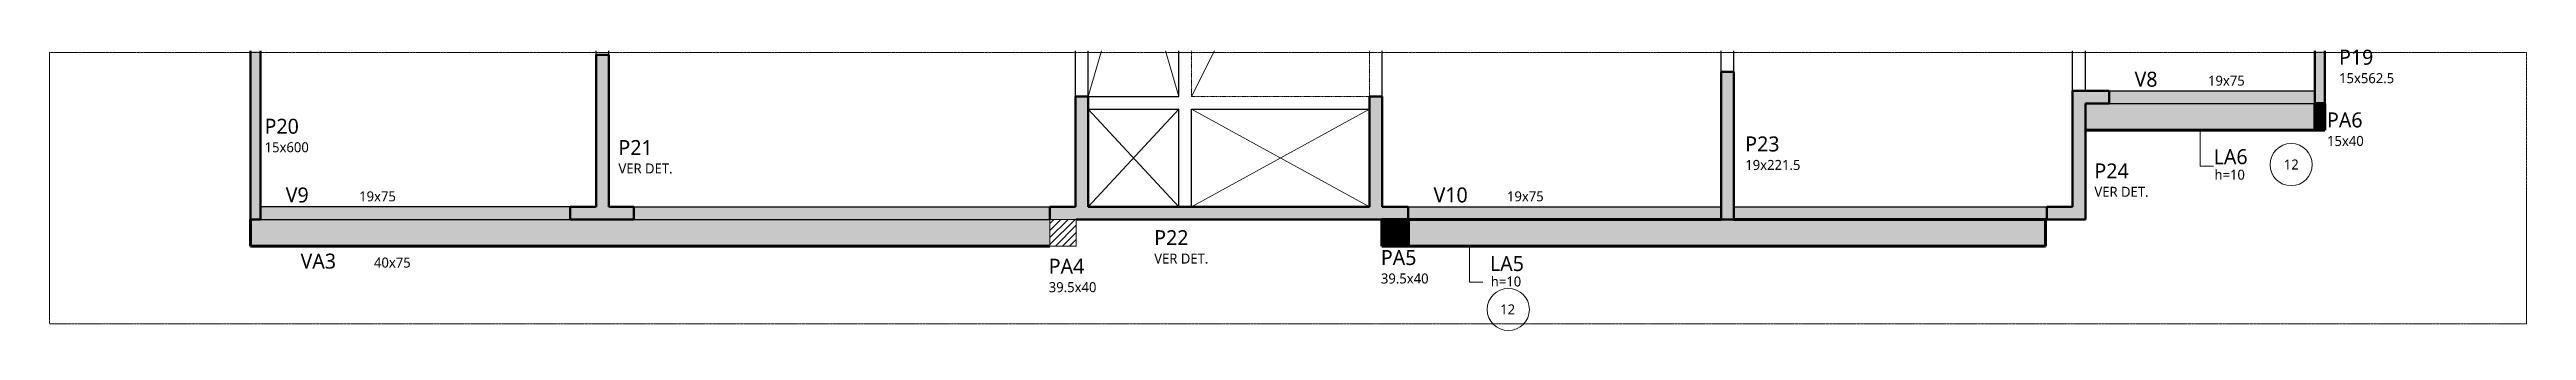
# Model space of a CAD drawing. Header units: centimetres. Extents: x -1981 to 73905, y -3196 to 88043.
# Drawn here: x 20160 to 23870, y -1083 to -661 of the extents above; entities that cross this region are included whole.
import ezdxf

# ---------------------------------------------------------------- set-up
doc = ezdxf.new("R2010")
doc.units = ezdxf.units.CM
doc.linetypes.add('Hidden', pattern=[0.714375, 0.47625, -0.238125])
doc.linetypes.add('Projeção', pattern=[0.396875, 0.238125, -0.15875])
doc.layers.add('A-DETL', color=7, linetype='Continuous', lineweight=18, true_color=0x00a600)
for name, color, linetype, lineweight in [('A-DETL-GENF', 7, 'Continuous', 18), ('A-DETL-THIN', 7, 'Continuous', 25), ('A-FLOR', 7, 'Continuous', 25), ('A-FLOR-IDEN', 7, 'Continuous', 9), ('S-BEAM', 7, 'Continuous', 25), ('S-BEAM-IDEN', 7, 'Continuous', 9), ('S-COLS', 7, 'Continuous', 25), ('S-COLS-IDEN', 7, 'Continuous', 9), ('S-STRS-MBND', 7, 'Projeção', 18)]:
    doc.layers.add(name, color=color, linetype=linetype, lineweight=lineweight)
doc.styles.add('Gadugi', font='gadugi.ttf', dxfattribs={"height": 15})
doc.styles.add('Gadugi_2', font='gadugi.ttf', dxfattribs={"height": 0.2})
doc.styles.add('Gadugi_3', font='gadugi.ttf', dxfattribs={"height": 22.5})

msp = doc.modelspace()

# ---------------------------------------------------------------- texts
at = {"layer": 'A-FLOR-IDEN', "attachment_point": 1}
for s, insert, char_height, width, style in [('LA6', (23401.11, -810.69), 22.5, 63.7342, 'Gadugi_3'), ('h=10', (23402.28, -841.41), 15, 59.5253, 'Gadugi'), ('12', (23506.21, -826.19), 15, 27.6582, 'Gadugi'), ('h=10', (22318.32, -1001.66), 15, 59.5253, 'Gadugi'), ('LA5', (22317.15, -970.95), 22.5, 63.7342, 'Gadugi_3'), ('12', (22332.48, -1043.53), 15, 27.6582, 'Gadugi')]:
    msp.add_mtext(s, dxfattribs=dict(at, insert=insert, char_height=char_height, width=width, style=style))
at = {"layer": 'S-BEAM-IDEN', "attachment_point": 1}
for s, insert, char_height, width, style in [('V8', (23282.67, -694.47), 22.5, 45.0949, 'Gadugi_3'), ('19x75', (23392.62, -700.38), 15, 67.3417, 'Gadugi'), ('V9', (20513.42, -868.04), 22.5, 45.0949, 'Gadugi_3'), ('19x75', (20623.36, -873.94), 15, 67.3417, 'Gadugi'), ('V10', (22232.67, -868.04), 22.5, 66.1392, 'Gadugi_3'), ('19x75', (22342.62, -873.94), 15, 67.3417, 'Gadugi'), ('VA3', (20535.64, -967.33), 22.5, 69.7468, 'Gadugi_3'), ('40x75', (20645.59, -973.23), 15, 67.3417, 'Gadugi')]:
    msp.add_mtext(s, dxfattribs=dict(at, insert=insert, char_height=char_height, width=width, style=style))
at = {"layer": 'S-COLS-IDEN', "attachment_point": 1}
for s, insert, char_height, width, style in [('P19', (23588.94, -661.43), 22.5, 63.7342, 'Gadugi_3'), ('15x562.5', (23588.94, -696.66), 15, 100.4114, 'Gadugi'), ('P20', (20481.78, -765.02), 22.5, 63.7342, 'Gadugi_3'), ('PA6', (23570.89, -755.58), 22.5, 67.3417, 'Gadugi_3'), ('15x600', (20481.78, -800.26), 15, 81.1709, 'Gadugi'), ('P21', (21011.78, -797.02), 22.5, 63.7342, 'Gadugi_3'), ('P23', (22699.54, -791.57), 22.5, 63.7342, 'Gadugi_3'), ('15x40', (23570.89, -790.82), 15, 67.3417, 'Gadugi'), ('19x221.5', (22699.54, -826.81), 15, 100.4114, 'Gadugi'), ('P24', (23222.54, -832.02), 22.5, 63.7342, 'Gadugi_3'), ('P22', (21814.27, -932.15), 22.5, 63.7342, 'Gadugi_3'), ('PA5', (22153.79, -961.93), 22.5, 67.3417, 'Gadugi_3'), ('PA4', (21656.28, -974.92), 22.5, 67.3417, 'Gadugi_3'), ('39.5x40', (22153.79, -997.16), 15, 86.5822, 'Gadugi'), ('39.5x40', (21656.28, -1010.15), 15, 86.5822, 'Gadugi')]:
    msp.add_mtext(s, dxfattribs=dict(at, insert=insert, char_height=char_height, width=width, style=style))

# ---------------------------------------------------------------- blocks, each defined once
blk = doc.blocks.new('PED_TAG_PILAR_R04 - PILAR VER DET_-2523782-DM G 002 - DETALHE SUL PAV 11')
at = {"layer": 'S-COLS-IDEN', "insert": (0.115, -0.633), "char_height": 0.2, "width": 1.37089, "attachment_point": 1, "style": 'Gadugi_2'}
blk.add_mtext('VER DET.', dxfattribs=at)
blk = doc.blocks.new('PED_TAG_LAJE_R03 - TÍTULO_ESPESSURA_REBAIXO _LADO_-2582900-DM G 002 - DETALHE SUL PAV 11')
at = {"layer": 'A-FLOR-IDEN'}
blk.add_circle((1.073, 0), 0.421, dxfattribs=at)
blk = doc.blocks.new('PED_TAG_LAJE_R03 - TÍTULO_ESPESSURA_REBAIXO-2582888-DM G 002 - DETALHE SUL PAV 11')
at = {"layer": 'A-FLOR-IDEN'}
blk.add_circle((-0.108, -0.761), 0.421, dxfattribs=at)

# ---------------------------------------------------------------- hatches: boundary and pattern name
at = {"layer": 'A-DETL-GENF', "true_color": 0x808080}
h = msp.add_hatch(dxfattribs=at)
h.set_pattern_fill('FP_3', color=8, style=0, pattern_type=2)
h.set_pattern_definition([(45, (22219.281, 0), (-5.3033, 5.3033), [])])
h.paths.add_polyline_path([(21697.42, -955.95), (21697.42, -915.95), (21657.92, -915.95), (21657.92, -955.95)], flags=0)
at = {"layer": 'A-FLOR', "true_color": 0xffffcc}
for points in [[(23244.68, -782.38), (23552.42, -782.38), (23552.42, -742.38), (23208.93, -742.38), (23208.93, -782.38)], [(22194.93, -955.95), (23149.43, -955.95), (23149.43, -915.95), (22194.93, -915.95)]]:
    msp.add_hatch(color=7, dxfattribs=at).paths.add_polyline_path(points, flags=0)
at = {"layer": 'S-BEAM', "true_color": 0xffffcc}
for points in [[(23552.43, -742.38), (23552.43, -723.38), (23244.68, -723.38), (23244.68, -742.38)], [(21657.92, -955.95), (21657.92, -915.95), (20460.42, -915.95), (20460.42, -955.95), (21657.69, -955.95)], [(20939.67, -915.95), (20939.67, -896.95), (20475.42, -896.95), (20475.42, -915.95)], [(21657.69, -915.95), (21657.69, -896.95), (21034.67, -896.95), (21034.67, -915.95)], [(22194.68, -915.95), (22663.43, -915.95), (22663.43, -896.95), (22194.68, -896.95)], [(23151.18, -915.95), (23151.18, -896.95), (22682.43, -896.95), (22682.43, -915.95)]]:
    msp.add_hatch(color=7, dxfattribs=at).paths.add_polyline_path(points, flags=0)
at = {"layer": 'S-COLS', "true_color": 0x808080}
for points in [[(20475.42, -915.95), (20475.42, -663.27), (20460.42, -663.27), (20460.42, -915.95)], [(23567.43, -742.38), (23567.43, -663.27), (23552.43, -663.27), (23552.43, -742.38)], [(20939.67, -915.95), (21034.67, -915.95), (21034.67, -896.95), (20997.42, -896.95), (20997.42, -669.38), (20978.42, -669.38), (20978.42, -896.95), (20939.67, -896.95)], [(22682.43, -915.95), (22682.43, -694.48), (22663.43, -694.48), (22663.43, -915.95)], [(21657.92, -915.95), (22194.68, -915.95), (22194.68, -896.95), (22155.93, -896.95), (22155.93, -731.83), (22136.93, -731.83), (22136.93, -896.95), (21715.42, -896.95), (21715.42, -731.83), (21696.42, -731.83), (21696.42, -896.95), (21657.69, -896.95), (21657.69, -915.95)], [(23208.93, -915.95), (23208.93, -742.38), (23244.68, -742.38), (23244.68, -723.38), (23189.93, -723.38), (23189.93, -896.95), (23151.18, -896.95), (23151.18, -915.95)], [(23567.43, -782.38), (23567.43, -742.38), (23552.43, -742.38), (23552.43, -782.38)], [(22194.93, -955.95), (22194.93, -915.95), (22155.43, -915.95), (22155.43, -955.95)]]:
    msp.add_hatch(color=8, dxfattribs=at).paths.add_polyline_path(points, flags=0)

# ---------------------------------------------------------------- linework, layer by layer
at = {"layer": 'A-DETL', "color": 7, "linetype": 'Hidden'}
for p, q in [((20159.64, -665.44), (20159.64, -1072.44)), ((23869.64, -665.44), (20159.64, -665.44)), ((23869.64, -1072.44), (23869.64, -665.44)), ((20159.64, -1072.44), (23869.64, -1072.44))]:
    msp.add_line(p, q, dxfattribs=at)
at = {"layer": 'A-DETL', "color": 7}
for p, q in [((21735.36, -663.27), (21715.42, -731.83)), ((21850.94, -731.83), (21831, -663.27)), ((21869.94, -731.83), (21904.42, -663.27)), ((21850.94, -750.83), (21715.42, -896.95)), ((21715.42, -750.83), (21850.94, -896.95)), ((21869.94, -750.83), (22136.93, -896.95)), ((22136.93, -750.83), (21869.94, -896.95)), ((23380.67, -782.38), (23380.67, -836.38)), ((23380.67, -836.38), (23400.67, -836.38)), ((21697.42, -915.95), (21657.92, -915.95)), ((21657.92, -915.95), (21657.92, -955.95)), ((21697.42, -955.95), (21697.42, -915.95)), ((21657.92, -955.95), (21697.42, -955.95)), ((22286.44, -955.95), (22286.44, -1009.95)), ((22286.44, -1009.95), (22306.44, -1009.95))]:
    msp.add_line(p, q, dxfattribs=at)
at = {"layer": 'A-DETL-THIN', "color": 190, "lineweight": 70, "true_color": 0x8000ff}
for p, q in [((22194.93, -915.95), (22663.43, -915.95)), ((22682.43, -915.95), (23151.18, -915.95))]:
    msp.add_line(p, q, dxfattribs=at)
at = {"layer": 'A-FLOR', "color": 190, "lineweight": 70, "true_color": 0x8000ff}
for p, q in [((23552.42, -742.38), (23552.42, -782.38)), ((23552.42, -782.38), (23208.93, -782.38)), ((23149.43, -915.95), (23149.43, -955.95)), ((23149.43, -955.95), (22194.93, -955.95))]:
    msp.add_line(p, q, dxfattribs=at)
at = {"layer": 'S-BEAM'}
for p, q in [((20978.42, -669.38), (20978.42, -663.27)), ((20997.42, -669.38), (20997.42, -663.27)), ((21696.42, -731.83), (21696.42, -663.27)), ((21715.42, -731.83), (21715.42, -663.27)), ((21850.94, -731.83), (21850.94, -663.27)), ((22155.93, -731.83), (22155.93, -663.27)), ((22663.43, -694.48), (22663.43, -663.27)), ((22682.43, -694.48), (22682.43, -663.27)), ((23189.93, -723.38), (23189.93, -663.27)), ((23208.93, -723.38), (23208.93, -663.27)), ((21715.42, -731.83), (21850.94, -731.83)), ((23244.68, -723.38), (23552.43, -723.38)), ((21715.42, -750.83), (21850.94, -750.83)), ((21850.94, -896.95), (21850.94, -750.83)), ((21869.94, -896.95), (21869.94, -750.83)), ((21869.94, -750.83), (22136.93, -750.83)), ((23244.68, -742.38), (23552.43, -742.38)), ((20939.67, -896.95), (20475.42, -896.95)), ((20475.42, -915.95), (20939.67, -915.95)), ((21034.67, -896.95), (21657.69, -896.95)), ((21034.67, -915.95), (21657.69, -915.95)), ((22194.68, -896.95), (22663.43, -896.95)), ((22663.43, -915.95), (22194.93, -915.95)), ((22682.43, -896.95), (23151.18, -896.95)), ((22682.43, -915.95), (23151.18, -915.95))]:
    msp.add_line(p, q, dxfattribs=at)
at = {"layer": 'S-BEAM', "color": 190, "lineweight": 70, "true_color": 0x8000ff}
for p, q in [((20460.42, -915.95), (20460.42, -955.95)), ((20460.42, -955.95), (21657.92, -955.95))]:
    msp.add_line(p, q, dxfattribs=at)
at = {"layer": 'S-COLS', "lineweight": 50}
for p, q in [((20460.42, -915.95), (20460.42, -663.27)), ((20475.42, -663.27), (20475.42, -915.95)), ((23552.43, -742.38), (23552.43, -663.27)), ((23567.43, -663.27), (23567.43, -742.38)), ((20978.42, -896.95), (20978.42, -669.38)), ((20978.42, -669.38), (20997.42, -669.38)), ((20997.42, -669.38), (20997.42, -896.95)), ((22663.43, -915.95), (22663.43, -694.48)), ((22663.43, -694.48), (22682.43, -694.48)), ((22682.43, -694.48), (22682.43, -915.95)), ((21696.42, -896.95), (21696.42, -731.83)), ((21696.42, -731.83), (21715.42, -731.83)), ((21715.42, -731.83), (21715.42, -896.95)), ((22136.93, -896.95), (22136.93, -731.83)), ((22136.94, -731.83), (22155.93, -731.83)), ((22155.93, -731.83), (22155.93, -896.95)), ((23189.93, -896.95), (23189.93, -723.38)), ((23189.93, -723.38), (23244.68, -723.38)), ((23244.68, -723.38), (23244.68, -742.38)), ((23244.68, -742.38), (23208.93, -742.38)), ((23208.93, -742.38), (23208.93, -915.95)), ((23567.43, -742.38), (23552.43, -742.38)), ((20475.42, -915.95), (20460.42, -915.95)), ((20939.67, -915.95), (20939.67, -896.95)), ((20939.67, -896.95), (20978.42, -896.95)), ((21034.67, -915.95), (20939.67, -915.95)), ((20997.42, -896.95), (21034.67, -896.95)), ((21034.67, -896.95), (21034.67, -915.95)), ((21657.69, -915.95), (21657.69, -896.95)), ((21657.69, -896.95), (21696.42, -896.95)), ((21657.92, -915.95), (21657.69, -915.95)), ((22194.68, -915.95), (21697.42, -915.95)), ((21715.42, -896.95), (22136.93, -896.95)), ((22155.93, -896.95), (22194.68, -896.95)), ((22194.68, -896.95), (22194.68, -915.95)), ((22682.43, -915.95), (22663.43, -915.95)), ((23151.18, -915.95), (23151.18, -896.95)), ((23151.18, -896.95), (23189.93, -896.95)), ((23208.93, -915.95), (23151.18, -915.95))]:
    msp.add_line(p, q, dxfattribs=at)
at = {"layer": 'S-COLS', "color": 190, "lineweight": 70, "true_color": 0x8000ff}
for p, q in [((23552.43, -782.38), (23552.43, -742.38)), ((23552.43, -742.38), (23567.43, -742.38)), ((23567.43, -742.38), (23567.43, -782.38)), ((23567.43, -782.38), (23552.43, -782.38)), ((22155.43, -955.95), (22155.43, -915.95)), ((22155.43, -915.95), (22194.93, -915.95)), ((22194.93, -915.95), (22194.93, -955.95)), ((22194.93, -955.95), (22155.43, -955.95))]:
    msp.add_line(p, q, dxfattribs=at)
at = {"layer": 'S-STRS-MBND'}
for p, q in [((21869.94, -663.27), (21869.94, -731.83)), ((22136.93, -731.83), (22136.93, -663.27)), ((21869.94, -731.83), (22136.93, -731.83))]:
    msp.add_line(p, q, dxfattribs=at)

# ---------------------------------------------------------------- block references
at = {"layer": 'A-FLOR-IDEN', "xscale": 74.99999999999996, "yscale": 74.99999999999996, "zscale": 74.99999999999996}
for name, p in [('PED_TAG_LAJE_R03 - TÍTULO_ESPESSURA_REBAIXO _LADO_-2582900-DM G 002 - DETALHE SUL PAV 11', (23436.68, -833.84)), ('PED_TAG_LAJE_R03 - TÍTULO_ESPESSURA_REBAIXO-2582888-DM G 002 - DETALHE SUL PAV 11', (22352.71, -994.1))]:
    msp.add_blockref(name, p, dxfattribs=at)
at = {"layer": 'S-COLS-IDEN', "xscale": 74.99999999999996, "yscale": 74.99999999999996, "zscale": 74.99999999999996}
for p in [(21003.17, -784.67), (23213.93, -819.66), (21805.65, -919.79)]:
    msp.add_blockref('PED_TAG_PILAR_R04 - PILAR VER DET_-2523782-DM G 002 - DETALHE SUL PAV 11', p, dxfattribs=at)

msp.set_redraw_order([(e.dxf.handle, doc.entitydb.next_handle()) for e in msp.query("TEXT MTEXT ATTDEF DIMENSION ARC_DIMENSION")])  # texts and dimensions are drawn at this point

doc.saveas('drawing.dxf')
